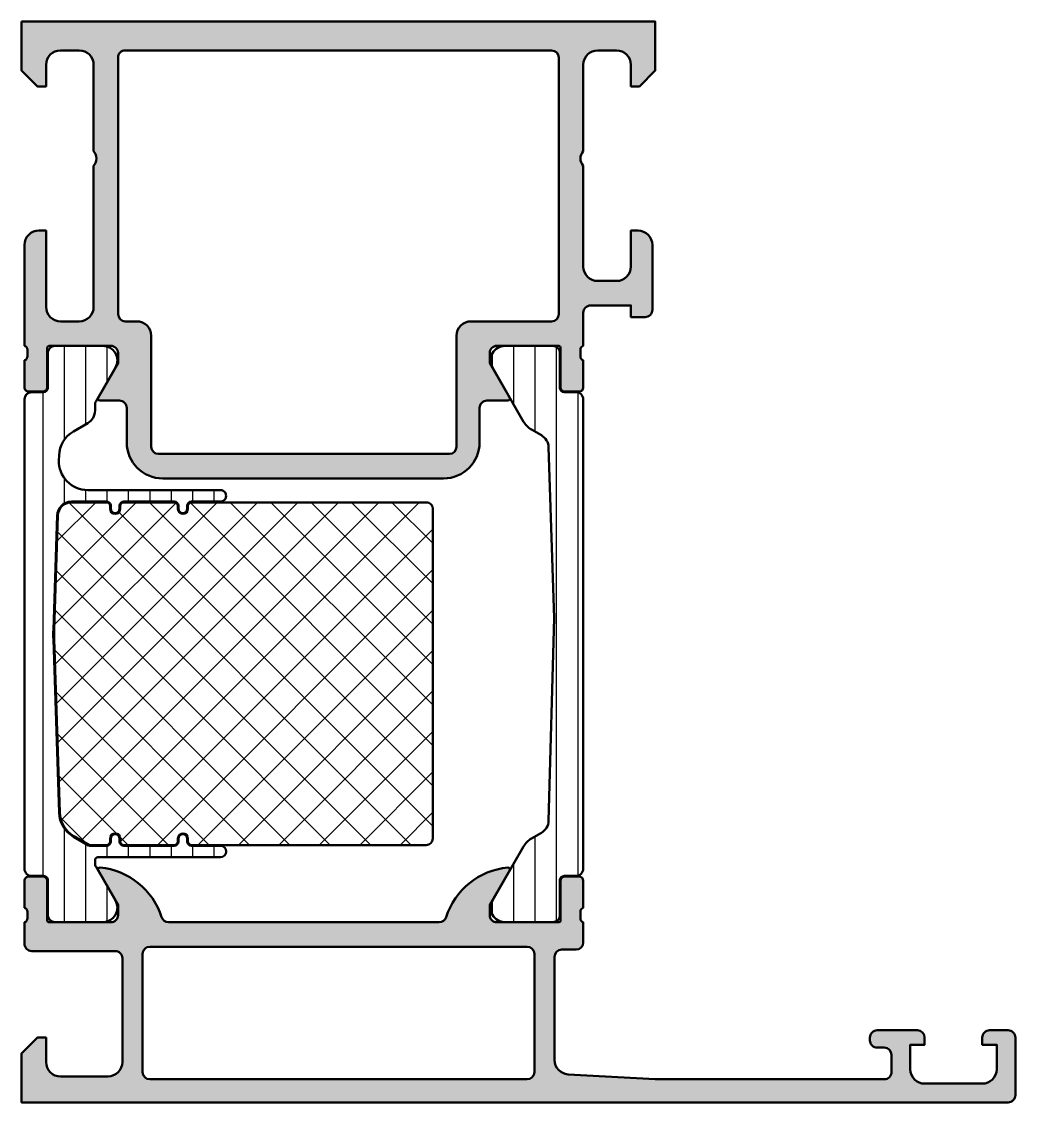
# Model space of a CAD drawing. Extents: x 0 to 69, y 0 to 75.
import ezdxf

# ---------------------------------------------------------------- set-up
doc = ezdxf.new("R2010")
doc.units = 0
for name, color, linetype, lineweight in [('0S-Alu contour', 7, 'Continuous', 50), ('0S-Alu hatch', 252, 'Continuous', 25), ('0S-Plastic contour', 254, 'Continuous', 50), ('0S-Plastic hatch', 253, 'Continuous', 25), ('0S-PT contour', 91, 'Continuous', 50), ('0S-PT hatch', 103, 'Continuous', 25)]:
    doc.layers.add(name, color=color, linetype=linetype, lineweight=lineweight)
pattern_1 = [(90, (0, 0), (-1.4859, 0), [])]

# ---------------------------------------------------------------- blocks, each defined once
blk = doc.blocks.new('398030__6B4D3C17_5633_4D54_8C48_3E983ECBC62B_')
at = {"layer": '0S-Alu hatch'}
h = blk.add_hatch(color=256, dxfattribs=at)
edge = h.paths.add_edge_path()
edge.add_line((4.6e-15, 75), (4.6e-15, 71.60000610351572))
edge.add_line((4.6e-15, 71.60000610351572), (1.099998474121325, 70.5))
edge.add_line((1.099998474121325, 70.5), (1.699996948242163, 70.5))
edge.add_line((1.699996948242163, 70.5), (1.699996948242192, 72.00000305175843))
edge.add_ellipse((2.700002467840648, 71.99999753215963), major_axis=(-1.000005519613688, 0), ratio=1, start_angle=270.0003162478854, end_angle=359.99968375205344, ccw=False)
edge.add_line((2.69999694824333, 73.00000305175809), (3.999992370595555, 73.00000305175809))
edge.add_ellipse((4.000007629511892, 72.00001068127884), major_axis=(-0.9999923705956661, 0), ratio=1, start_angle=179.9991257291162, end_angle=270.0008742781763, ccw=False)
edge.add_line((4.999999999991135, 71.99999542248979), (4.999992370605701, 66.00000012481507))
edge.add_ellipse((4.475044693125996, 65.50000769180214), major_axis=(-0.7249568933126609, 0), ratio=1, start_angle=136.3947622148864, end_angle=223.6052377850999, ccw=False)
edge.add_line((4.999992370605584, 65.00001525878906), (4.999992370605445, 55.20034974706379))
edge.add_ellipse((3.999998755333109, 55.20034336235575), major_axis=(-0.9999936152927189, 0), ratio=1, start_angle=90.00007131461541, end_angle=180.0003658188442, ccw=False)
edge.add_line((4.000000000000005, 54.20034974706381), (2.69999694823153, 54.20034974706377))
edge.add_ellipse((2.699989318789763, 55.20034211769864), major_axis=(-0.9999923706639822, 0), ratio=1, start_angle=-0.0008742696331864863, end_angle=90.0004371381483, ccw=False)
edge.add_line((1.699996948242192, 55.20035737646589), (1.699996948241737, 60.50001525878974))
edge.add_line((1.699996948241737, 60.50001525878974), (1.199996948231705, 60.5000152587894))
edge.add_arc((1.199974059185368, 59.50003814624524), 0.9999771128061182, 89.9986885242317, 180.0034971357495)
edge.add_line((0.1999969482419365, 59.49997711110902), (0.1999969482424194, 52.50034669530414))
edge.add_ellipse((0.1211605016993691, 52.23282610331103), major_axis=(-0.2788950563274364, 0), ratio=1, start_angle=178.8354106259032, end_angle=253.5801235805065, ccw=False)
edge.add_line((0.3999979482424198, 52.22715769531266), (0.3999979482424198, 51.77356369531266))
edge.add_ellipse((0.1211298525992534, 51.76790303583559), major_axis=(-0.278925541737148, 0), ratio=1, start_angle=106.42459455535439, end_angle=181.1628700728881, ccw=False)
edge.add_line((0.1999969482424203, 51.50035969531265), (0.1999969482424195, 49.62034869530413))
edge.add_arc((0.4999969482424204, 49.62034869530414), 0.3000000000000007, 180, 270.0000000000007)
edge.add_line((0.4999969482424241, 49.32034869530415), (1.479971267285201, 49.32034869530413))
edge.add_arc((1.479971267285198, 49.62034869530414), 0.300000000000008, 270.0000000000006, 360)
edge.add_line((1.779971267285206, 49.62034869530414), (1.779971267285206, 52.38034669530414))
edge.add_ellipse((1.899971267285214, 52.38034669530414), major_axis=(-0.1200000000000085, 0), ratio=1, start_angle=270.00000000000415, end_angle=360, ccw=False)
edge.add_line((1.899971267285206, 52.50034669530414), (6.199989318848088, 52.50034669530589))
edge.add_ellipse((6.19999963895866, 52.0003570154161), major_axis=(-0.4999896799963005, 0), ratio=1, start_angle=179.9988173780284, end_angle=270.0011826219691, ccw=False)
edge.add_line((6.699989318848455, 52.0003466953055), (6.699989318847547, 51.30034974706359))
edge.add_line((6.699989318847547, 51.30034974706359), (5.31174468994175, 48.89582399022835))
edge.add_arc((5.438705732802636, 48.83914027023616), 0.1390401039861407, 155.9408883989341, 266.6087467656735)
edge.add_line((5.430480957031257, 48.70034364354808), (6.799989318842795, 48.70034364354809))
edge.add_ellipse((6.79998931884794, 48.20034364354815), major_axis=(-0.4999999999999432, 0), ratio=1, start_angle=180, end_angle=270.00000000058947, ccw=False)
edge.add_line((7.299989318847883, 48.20034364354816), (7.299989318848024, 45.8000396728521))
edge.add_arc((9.799989318848464, 45.80003967285221), 2.500000000000436, 180, 269.9999999999946)
edge.add_line((9.799989318848228, 43.30003967285176), (29.29988079071019, 43.30003967285188))
edge.add_arc((29.29988079071011, 45.80003967285192), 2.500000000000049, 270.0000000000017, 360)
edge.add_line((31.79988079071016, 45.80003967285192), (31.79988079071018, 48.20034364354772))
edge.add_ellipse((32.29988079071057, 48.20034364354746), major_axis=(-0.5000000000003872, 0), ratio=1, start_angle=269.99999999939587, end_angle=360, ccw=False)
edge.add_line((32.29988079071584, 48.70034364354785), (33.76938915252721, 48.70034364354784))
edge.add_arc((33.76116437675602, 48.83914027023575), 0.1390401039859676, 273.3912532342497, 384.0591116010145)
edge.add_line((33.8881254196168, 48.89582399022775), (32.49988079071047, 51.30034974706359))
edge.add_line((32.49988079071047, 51.30034974706359), (32.49988079071046, 52.00034669530568))
edge.add_ellipse((32.99987047059993, 52.00035701541663), major_axis=(-0.4999896799959808, 0), ratio=1, start_angle=-90.00118262190853, end_angle=0.0011826222798845265, ccw=False)
edge.add_line((32.99988079070998, 52.5003466953061), (37.29989884227427, 52.50034669530601))
edge.add_ellipse((37.29989884227425, 52.38034669530627), major_axis=(-0.1199999999997345, 0), ratio=1, start_angle=180, end_angle=269.9999999999932, ccw=False)
edge.add_line((37.41989884227399, 52.38034669530628), (37.41989884227398, 49.62034869530628))
edge.add_arc((37.71989884227398, 49.62034869530628), 0.3000000000000078, 180, 270.0000000000013)
edge.add_line((37.71989884227399, 49.32034869530628), (38.69987316131677, 49.32034869530628))
edge.add_arc((38.69987316131677, 49.62034869530629), 0.3000000000000114, 269.9999999999986, 360)
edge.add_line((38.99987316131678, 49.62034869530629), (38.99987316131677, 51.50035969531479))
edge.add_ellipse((39.07874025695996, 51.76790303583775), major_axis=(-0.2789255417371639, 0), ratio=1, start_angle=-1.1628700728833792, end_angle=73.57540544464138, ccw=False)
edge.add_line((38.79987216131678, 51.77356369531479), (38.79987216131678, 52.22715769531478))
edge.add_ellipse((39.07870960785983, 52.23282610331316), major_axis=(-0.2788950563274379, 0), ratio=1, start_angle=-73.58012358050769, end_angle=1.1645893740982274, ccw=False)
edge.add_line((38.99987316131678, 52.50034669530627), (38.99987316131593, 54.79999514771051))
edge.add_ellipse((39.49987316131577, 54.79999514771046), major_axis=(-0.4999999999998437, 0), ratio=1, start_angle=269.9999999999984, end_angle=360, ccw=False)
edge.add_line((39.49987316131578, 55.29999514771031), (42.29986083507581, 55.29999514771045))
edge.add_line((42.29986083507581, 55.29999514771045), (42.2998608350755, 54.49999972534715))
edge.add_line((42.2998608350755, 54.49999972534715), (43.29986083507538, 54.50000735474157))
edge.add_arc((43.29989157569593, 54.99997661370993), 0.4999692599134082, 269.9964771677798, 360.0026485613531)
edge.add_line((43.79986083507516, 54.99999972534695), (43.79992187023209, 59.4999997253468))
edge.add_arc((42.79983439966271, 59.49991225477788), 1.000087474394602, 0.0050112559646679, 89.994988743919)
edge.add_line((42.79992187023164, 60.49999972534727), (42.29992187023152, 60.49999972534715))
edge.add_line((42.29992187023152, 60.49999972534715), (42.29992187023198, 57.99999972534784))
edge.add_ellipse((41.29983447275839, 58.00008712280997), major_axis=(-1.000087401292409, 0), ratio=1, start_angle=90.0050138983371, end_angle=179.9949929319336, ccw=False)
edge.add_line((41.29992198944103, 56.99999972534681), (39.99987316131548, 56.99999972534751))
edge.add_ellipse((39.99993195904444, 58.00005852307591), major_axis=(-1.000058799456884, 0), ratio=1, start_angle=0.0033686637580103707, end_angle=89.9966313363592, ccw=False)
edge.add_line((38.99987316131604, 57.99999972534489), (38.99987316131604, 64.99999972534715))
edge.add_ellipse((39.52471250163445, 65.49999972534715), major_axis=(-0.7248836686985451, 0), ratio=1, start_angle=-43.61157673631061, end_angle=43.611576736310724, ccw=False)
edge.add_line((38.99987316131604, 65.99999972534715), (38.99987316131615, 72.0004348392539))
edge.add_ellipse((39.99992797000436, 72.0003876603495), major_axis=(-1.000054809801068, 0), ratio=1, start_angle=270.00314013442045, end_angle=359.997296995918, ccw=False)
edge.add_line((39.99987316131591, 73.00044246864866), (41.29992198944157, 73.00044246864832))
edge.add_ellipse((41.29983554382544, 72.00035614156468), major_axis=(-1.000086330819735, 0), ratio=1, start_angle=180.0053828449331, end_angle=269.99504745858894, ccw=False)
edge.add_line((42.29992187023164, 72.00045009804239), (42.29992187023141, 70.49999257278989))
edge.add_line((42.29992187023141, 70.49999257278989), (42.89989745617035, 70.49999257278967))
edge.add_line((42.89989745617035, 70.49999257278967), (43.99987304687964, 71.59996792030906))
edge.add_line((43.99987304687964, 71.59996792030906), (43.99987304687978, 75))
edge.add_line((43.99987304687978, 75), (7.1e-15, 75))
edge = h.paths.add_edge_path()
edge.add_ellipse((7.199995422596207, 72.50000305175784), major_axis=(-0.5000000002329442, 0), ratio=1, start_angle=269.9982514721462, end_angle=360, ccw=False)
edge.add_line((7.200010681380267, 73.00000305175797), (36.79985790252727, 73.00000305175774))
edge.add_ellipse((36.79985516165937, 72.50000031089007), major_axis=(-0.5000027408751838, 0), ratio=1, start_angle=180.0003140784808, end_angle=269.99968592139606, ccw=False)
edge.add_line((37.29985790252705, 72.50000305175774), (37.29985790252705, 54.70034974706362))
edge.add_ellipse((36.79985790252676, 54.70034974706362), major_axis=(-0.5000000000002843, 0), ratio=1, start_angle=90.00000000003263, end_angle=180, ccw=False)
edge.add_line((36.79985790252704, 54.20034974706334), (31.19988536834763, 54.20034974706402))
edge.add_arc((31.19988332118362, 53.20035179422768), 0.9999979528384336, 89.99988270590256, 180.0001172937092)
edge.add_line((30.19988536834729, 53.20034974706391), (30.19986248016369, 45.4999969482426))
edge.add_ellipse((29.69985174798019, 45.50003819936836), major_axis=(-0.500010733885125, 0), ratio=1, start_angle=90.0021040366986, end_angle=179.99527307066, ccw=False)
edge.add_line((29.69987010955834, 45.00002746582038), (9.500000000000576, 45.00002746582025))
edge.add_ellipse((9.500018361578382, 45.50003819935961), major_axis=(-0.5000107338764851, 0), ratio=1, start_angle=0.004726929494381693, end_angle=89.99789596334102, ccw=False)
edge.add_line((9.000007629403518, 45.49999694823315), (8.999984741220604, 53.20034974706074))
edge.add_arc((7.999986788374886, 53.20035179421797), 0.9999979528478128, 359.9998827062908, 450.0001172940941)
edge.add_line((7.999984741210941, 54.20034974706368), (7.199995422362694, 54.20034974706368))
edge.add_ellipse((7.199995422363433, 54.7003497470634), major_axis=(-0.4999999999997158, 0), ratio=1, start_angle=0, end_angle=89.9999999999153, ccw=False)
edge.add_line((6.699995422363717, 54.70034974706369), (6.699995422363262, 72.50000305175784))
at = {"layer": '0S-Alu contour', "color": 7}
for points in [[(4.6e-15, 75), (4.6e-15, 71.60000610351572), (1.099998474121325, 70.5), (1.699996948242163, 70.5), (1.699996948242192, 72.00000305175843)], [(42.29992187023164, 72.00045009804239), (42.29992187023141, 70.49999257278989), (42.89989745617035, 70.49999257278967), (43.99987304687964, 71.59996792030906), (43.99987304687978, 75), (4.6e-15, 75)], [(2.69999694824333, 73.00000305175809), (3.999992370595555, 73.00000305175809)], [(7.200010681380267, 73.00000305175797), (36.79985790252727, 73.00000305175774)], [(39.99987316131591, 73.00044246864866), (41.29992198944157, 73.00044246864832)], [(6.699995422363717, 54.70034974706369), (6.699995422363262, 72.50000305175784)], [(37.29985790252705, 72.50000305175774), (37.29985790252705, 54.70034974706362)], [(38.99987316131604, 65.99999972534715), (38.99987316131615, 72.0004348392539)], [(4.999999999991135, 71.99999542248979), (4.999992370605701, 66.00000012481507)], [(4.999992370605584, 65.00001525878906), (4.999992370605445, 55.20034974706379)], [(38.99987316131604, 57.99999972534489), (38.99987316131604, 64.99999972534715)], [(1.699996948242192, 55.20035737646589), (1.699996948241737, 60.50001525878974), (1.199996948231705, 60.5000152587894)], [(42.79992187023164, 60.49999972534727), (42.29992187023152, 60.49999972534715), (42.29992187023198, 57.99999972534784)], [(0.1999969482419365, 59.49997711110902), (0.1999969482424194, 52.50034669530414)], [(43.79986083507516, 54.99999972534695), (43.79992187023209, 59.4999997253468)], [(41.29992198944103, 56.99999972534681), (39.99987316131548, 56.99999972534751)], [(38.99987316131678, 52.50034669530627), (38.99987316131593, 54.79999514771051)], [(39.49987316131578, 55.29999514771031), (42.29986083507581, 55.29999514771045), (42.2998608350755, 54.49999972534715), (43.29986083507538, 54.50000735474157)], [(4.000000000000005, 54.20034974706381), (2.69999694823153, 54.20034974706377)], [(7.999984741210941, 54.20034974706368), (7.199995422362694, 54.20034974706368)], [(36.79985790252704, 54.20034974706334), (31.19988536834763, 54.20034974706402)], [(1.899971267285206, 52.50034669530414), (6.199989318848088, 52.50034669530589)], [(9.000007629403518, 45.49999694823315), (8.999984741220604, 53.20034974706074)], [(30.19988536834729, 53.20034974706391), (30.19986248016369, 45.4999969482426)], [(32.99988079070998, 52.5003466953061), (37.29989884227427, 52.50034669530601)], [(0.3999979482424198, 52.22715769531266), (0.3999979482424198, 51.77356369531266)], [(1.779971267285206, 49.62034869530414), (1.779971267285206, 52.38034669530414)], [(6.699989318848455, 52.0003466953055), (6.699989318847547, 51.30034974706359), (5.31174468994175, 48.89582399022835)], [(33.8881254196168, 48.89582399022775), (32.49988079071047, 51.30034974706359), (32.49988079071046, 52.00034669530568)], [(37.41989884227399, 52.38034669530628), (37.41989884227398, 49.62034869530628)], [(38.79987216131678, 51.77356369531479), (38.79987216131678, 52.22715769531478)], [(0.1999969482424203, 51.50035969531265), (0.1999969482424195, 49.62034869530413)], [(38.99987316131678, 49.62034869530629), (38.99987316131677, 51.50035969531479)], [(0.4999969482424241, 49.32034869530415), (1.479971267285201, 49.32034869530413)], [(37.71989884227399, 49.32034869530628), (38.69987316131677, 49.32034869530628)], [(5.430480957031257, 48.70034364354808), (6.799989318842795, 48.70034364354809)], [(7.299989318847883, 48.20034364354816), (7.299989318848024, 45.8000396728521)], [(31.79988079071016, 45.80003967285192), (31.79988079071018, 48.20034364354772)], [(32.29988079071584, 48.70034364354785), (33.76938915252721, 48.70034364354784)], [(29.69987010955834, 45.00002746582038), (9.500000000000574, 45.00002746582025)], [(9.799989318848228, 43.30003967285176), (29.29988079071019, 43.30003967285188)]]:
    blk.add_lwpolyline(points, dxfattribs=at)
at = {"layer": '0S-Alu contour', "color": 7, "extrusion": (0, 0, -1)}
for centre, radius, start, end in [((-2.700002467840648, 71.99999753215963), 1.000005519613688, 0.0003162479465275, 89.9996837521146), ((-4.000007629511892, 72.00001068127884), 0.9999923705956661, 89.99912572182369, 180.0008742708838), ((-7.199995422596207, 72.50000305175784), 0.5000000002329442, 0, 90.00174852785379), ((-36.79985516165937, 72.50000031089007), 0.5000027408751838, 90.00031407860394, 179.9996859215192), ((-39.99992797000436, 72.0003876603495), 1.000054809801068, 0.0027030040819815, 89.99685986557954), ((-41.29983554382544, 72.00035614156468), 1.000086330819735, 90.00495254141109, 179.9946171550669), ((-4.475044693125996, 65.50000769180214), 0.7249568933126609, 136.3947622149001, 223.6052377851136), ((-39.52471250163445, 65.49999972534715), 0.7248836686985451, 316.3884232636893, 43.6115767363107), ((-39.99993195904444, 58.00005852307591), 1.000058799456884, 270.0033686636408, 359.996631336242), ((-41.29983447275839, 58.00008712280997), 1.000087401292409, 180.0050070680665, 269.9949861016629), ((-2.699989318789763, 55.20034211769864), 0.9999923706639824, 269.9995628618517, 0.0008742696332149), ((-3.999998755333109, 55.20034336235575), 0.9999936152927189, 179.9996341811558, 269.9999286853846), ((-39.49987316131577, 54.79999514771046), 0.4999999999998437, 0, 90.0000000000016), ((-7.199995422363433, 54.7003497470634), 0.4999999999997158, 270.0000000000847, 0), ((-36.79985790252676, 54.70034974706362), 0.5000000000002843, 180, 269.9999999999674), ((-0.1211605016993691, 52.23282610331103), 0.2788950563274364, 106.4198764194935, 181.1645893740969), ((-1.899971267285214, 52.38034669530414), 0.1200000000000085, 0, 89.99999999999586), ((-6.19999963895866, 52.0003570154161), 0.4999896799963005, 89.99881737803089, 180.0011826219717), ((-32.99987047059993, 52.00035701541663), 0.4999896799959808, 359.9988173777201, 90.00118262190857), ((-37.29989884227425, 52.38034669530627), 0.1199999999997345, 90.0000000000068, 180), ((-39.07870960785983, 52.23282610331316), 0.2788950563274379, 358.8354106259018, 73.58012358050784), ((-0.1211298525992534, 51.76790303583559), 0.278925541737148, 178.8371299271119, 253.5754054446456), ((-39.07874025695996, 51.76790303583775), 0.2789255417371639, 286.4245945553586, 1.162870072883403), ((-6.79998931884794, 48.20034364354815), 0.4999999999999432, 89.9999999994105, 180), ((-32.29988079071057, 48.20034364354746), 0.5000000000003872, 0, 90.00000000060415), ((-9.500018361578382, 45.50003819935961), 0.5000107338764851, 270.002104036659, 359.9952730705056), ((-29.69985174798019, 45.50003819936836), 0.500010733885125, 180.0047269293401, 269.9978959633014)]:
    blk.add_arc(centre, radius, start, end, dxfattribs=at)
at = {"layer": '0S-Alu contour', "color": 7}
for centre, radius, start, end in [((1.199974059185368, 59.50003814624524), 0.9999771128061182, 89.9986885242317, 180.0034971357495), ((42.79983439966271, 59.49991225477788), 1.000087474394602, 0.0050112559646679, 89.994988743919), ((43.29989157569593, 54.99997661370993), 0.4999692599134082, 269.9964771677798, 0.0026485613531484), ((7.999986788374886, 53.20035179421797), 0.9999979528478128, 359.9998827062908, 90.00011729409412), ((31.19988332118362, 53.20035179422768), 0.9999979528384336, 89.99988270590256, 180.0001172937092), ((0.4999969482424204, 49.62034869530414), 0.3000000000000007, 180, 270.0000000000007), ((1.479971267285198, 49.62034869530414), 0.300000000000008, 270.0000000000006, 0), ((37.71989884227398, 49.62034869530628), 0.3000000000000078, 180, 270.0000000000013), ((38.69987316131677, 49.62034869530629), 0.3000000000000114, 269.9999999999986, 0), ((5.438705732802636, 48.83914027023616), 0.1390401039861407, 155.9408883989341, 266.6087467656735), ((33.76116437675602, 48.83914027023575), 0.1390401039859676, 273.3912532342497, 24.05911160101454), ((9.799989318848464, 45.80003967285221), 2.500000000000436, 180, 269.9999999999946), ((29.29988079071011, 45.80003967285192), 2.500000000000049, 270.0000000000017, 0)]:
    blk.add_arc(centre, radius, start, end, dxfattribs=at)
blk = doc.blocks.new('284163__A749D68A_3461_4160_8690_780DCA92FED3___4C12CD5A_0539_429C_B3D2_B39C42A89268_')
at = {"layer": '0S-Plastic hatch'}
h = blk.add_hatch(dxfattribs=at)
h.set_pattern_fill('ANSI31', color=256, scale=0.4680000000000001, angle=45, style=0)
h.set_pattern_definition(pattern_1)
edge = h.paths.add_edge_path()
edge.add_line((0.2000122032186303, 48.79000503028585), (0.2000122032186585, 16.20999903028578))
edge.add_arc((0.7000122032186586, 16.20999903028578), 0.5000000000000001, 180, 270.000000000008)
edge.add_line((0.7000122032187287, 15.70999903028578), (1.520344876476201, 15.7099990302859))
edge.add_ellipse((1.520344876476202, 15.40999903028583), major_axis=(-0.3000000000000664, 0), ratio=1, start_angle=180, end_angle=270.0000000000001, ccw=False)
edge.add_line((1.820344876476269, 15.40999903028589), (1.820010247170102, 13.01000064734959))
edge.add_arc((2.320006224608789, 13.00999800772459), 0.4999959774456543, 179.9996975182267, 270.0003024811965)
edge.add_line((2.320008864233955, 12.5100020302859), (5.63517155105012, 12.5100020302859))
edge.add_arc((5.647048994129995, 13.50993149097083), 0.9999999999998763, 269.3194566383534, 389.9999965993499)
edge.add_line((6.513074427590596, 14.00993143956995), (5.166999486488306, 16.34140194792702))
edge.add_ellipse((5.600012203218687, 16.59140192222656), major_axis=(-0.4999999999999934, 0), ratio=1, start_angle=0, end_angle=29.999996599342182, ccw=False)
edge.add_line((5.100012203218694, 16.59140192222656), (5.100012203218664, 16.81001475936591))
edge.add_ellipse((5.300012203218638, 16.81001475936592), major_axis=(-0.1999999999999744, 0), ratio=1, start_angle=269.9999999999959, end_angle=360, ccw=False)
edge.add_line((5.300012203218653, 17.0100147593659), (13.80001220321868, 17.01001475936584))
edge.add_arc((13.80001220321869, 17.41001475936583), 0.3999999999999915, 269.999999999998, 449.9999999999979)
edge.add_line((13.80001220321871, 17.81001475936583), (11.80001220321877, 17.81001475936585))
edge.add_ellipse((11.80001220321878, 18.11001475936591), major_axis=(-0.300000000000054, 0), ratio=1, start_angle=0, end_angle=89.9999999999979, ccw=False)
edge.add_line((11.50001220321873, 18.11001475936591), (11.50001220321864, 18.31001475936594))
edge.add_arc((11.20001220321867, 18.31001475936594), 0.2999999999999687, 0, 180)
edge.add_line((10.9000122032187, 18.31001475936594), (10.90001220321879, 18.11001475936604))
edge.add_ellipse((10.60001220321862, 18.11001475936596), major_axis=(-0.3000000000001641, 0), ratio=1, start_angle=90.00000000001262, end_angle=180, ccw=False)
edge.add_line((10.60001220321869, 17.8100147593658), (7.100012203218691, 17.81001475936588))
edge.add_ellipse((7.100012203218705, 18.11001475936591), major_axis=(-0.3000000000000256, 0), ratio=1, start_angle=0, end_angle=89.99999999999733, ccw=False)
edge.add_line((6.800012203218679, 18.11001475936591), (6.800012203218567, 18.31001475936594))
edge.add_arc((6.500012203218584, 18.31001475936594), 0.2999999999999829, 0, 180)
edge.add_line((6.200012203218602, 18.31001475936594), (6.200012203218687, 18.11001475936598))
edge.add_ellipse((5.900012203218661, 18.11001475936594), major_axis=(-0.3000000000000256, 0), ratio=1, start_angle=90.00000000000801, end_angle=180, ccw=False)
edge.add_line((5.900012203218703, 17.81001475936591), (4.735910588018255, 17.81001475936594))
edge.add_ellipse((4.735910588018256, 18.01001475899737), major_axis=(-0.1999999996314337, 0), ratio=1, start_angle=59.999999999992326, end_angle=89.99999999999949, ccw=False)
edge.add_line((4.635910588202516, 17.83680967855969), (3.59910810491179, 18.43540774239108))
edge.add_ellipse((4.599107939482811, 20.16745863655292), major_axis=(-1.999999992277225, 0), ratio=1, start_angle=1.7229977105125158, end_angle=60.000005344612816, ccw=False)
edge.add_line((2.600012203218692, 20.10732373521003), (2.205392773254724, 32.13201712189487))
edge.add_ellipse((12.20001220319399, 32.46001475936657), major_axis=(-9.999999999975328, 0), ratio=1, start_angle=-1.8796251589938038, end_angle=1.8796251589981239, ccw=False)
edge.add_line((2.205392773254695, 32.78801239683753), (2.46316712457276, 40.72281452311319))
edge.add_ellipse((3.462629067569162, 40.69001475936598), major_axis=(-1.000000000000007, 0), ratio=1, start_angle=269.99999999999943, end_angle=358.12037484100466, ccw=False)
edge.add_line((3.462629067569172, 41.69001475936599), (5.900012203218712, 41.69001475936592))
edge.add_ellipse((5.900012203218719, 41.39001475936596), major_axis=(-0.2999999999999616, 0), ratio=1, start_angle=180, end_angle=270.00000000000136, ccw=False)
edge.add_line((6.200012203218683, 41.39001475936598), (6.200012203218659, 41.19001475936594))
edge.add_arc((6.500012203218642, 41.19001475936592), 0.2999999999999829, 180, 360)
edge.add_line((6.800012203218625, 41.19001475936591), (6.800012203218624, 41.3900147593659))
edge.add_ellipse((7.100012203218582, 41.39001475936591), major_axis=(-0.2999999999999581, 0), ratio=1, start_angle=270.0000000000005, end_angle=360, ccw=False)
edge.add_line((7.10001220321858, 41.69001475936588), (10.60001220321884, 41.69001475936592))
edge.add_ellipse((10.60001220321884, 41.39001475936599), major_axis=(-0.2999999999999332, 0), ratio=1, start_angle=180, end_angle=269.9999999999993, ccw=False)
edge.add_line((10.90001220321877, 41.39001475936602), (10.90001220321867, 41.1900147593659))
edge.add_arc((11.20001220321867, 41.19001475936592), 0.2999999999999989, 180, 360)
edge.add_line((11.50001220321867, 41.19001475936594), (11.50001220321873, 41.39001475936592))
edge.add_ellipse((11.80001220321869, 41.39001475936597), major_axis=(-0.2999999999999705, 0), ratio=1, start_angle=270.0000000000024, end_angle=360, ccw=False)
edge.add_line((11.80001220321868, 41.69001475936593), (13.80001220321868, 41.69001475936592))
edge.add_arc((13.80001220321868, 42.09001475936591), 0.3999999999999915, 270, 450.0000000000002)
edge.add_line((13.80001220321868, 42.4900147593659), (4.587873615518345, 42.49001475936584))
edge.add_ellipse((4.587873615518315, 44.49001475936586), major_axis=(-2.000000000000021, 0), ratio=1, start_angle=-1.8796251589948838, end_angle=90.0000000000008, ccw=False)
edge.add_line((2.588949729525503, 44.55561428686025), (2.600012203218636, 44.89270578352154))
edge.add_ellipse((4.599107947202092, 44.83257088194654), major_axis=(-2.000000000000051, 0), ratio=1, start_angle=299.9999946553889, end_angle=358.2770022894899, ccw=False)
edge.add_line((3.599108108769607, 46.56462178279651), (4.6000121224349, 47.1424938558624))
edge.add_arc((4.100012203218598, 48.00851930628737), 1.000000000000034, 299.9999946553925, 360)
edge.add_line((5.100012203218633, 48.00851930628739), (5.100012203218697, 48.40860213834524))
edge.add_ellipse((5.600012203218679, 48.40860213834517), major_axis=(-0.4999999999999823, 0), ratio=1, start_angle=330.00000340065606, end_angle=360, ccw=False)
edge.add_line((5.166999486488314, 48.65860211264471), (6.51307442759071, 50.9900726210018))
edge.add_arc((5.647048994130098, 51.49007256960096), 0.9999999999999021, 330.0000034006489, 450.6805433616455)
edge.add_line((5.63517155105024, 52.4900020302859), (2.320008864233835, 52.4900020302859))
edge.add_arc((2.320006224608675, 51.99000605284711), 0.499995977445768, 89.99969751880425, 180.0003024817733)
edge.add_line((1.820010247169875, 51.99000341322211), (1.820344876476155, 49.59000503028587))
edge.add_ellipse((1.520344876476135, 49.59000503028587), major_axis=(-0.3000000000000196, 0), ratio=1, start_angle=90.00000000001342, end_angle=180, ccw=False)
edge.add_line((1.520344876476205, 49.29000503028586), (0.700012203218626, 49.29000503028586))
edge.add_arc((0.7000122032186279, 48.79000503028585), 0.5, 90.00000000000021, 180)
at = {"layer": '0S-Plastic contour', "color": 7}
for points in [[(1.820010247169875, 51.99000341322211), (1.820344876476155, 49.59000503028587)], [(5.63517155105024, 52.4900020302859), (2.320008864233835, 52.4900020302859)], [(5.166999486488314, 48.65860211264471), (6.51307442759071, 50.9900726210018)], [(0.2000122032186303, 48.79000503028585), (0.2000122032186585, 16.20999903028578)], [(1.520344876476205, 49.29000503028586), (0.700012203218626, 49.29000503028586)], [(5.100012203218633, 48.00851930628739), (5.100012203218697, 48.40860213834524)], [(3.599108108769607, 46.56462178279651), (4.6000121224349, 47.1424938558624)], [(2.588949729525503, 44.55561428686025), (2.600012203218636, 44.89270578352154)], [(13.80001220321868, 42.4900147593659), (4.587873615518345, 42.49001475936584)], [(3.462629067569172, 41.69001475936599), (5.900012203218712, 41.69001475936592)], [(6.200012203218683, 41.39001475936598), (6.200012203218659, 41.19001475936594)], [(6.800012203218625, 41.19001475936591), (6.800012203218624, 41.3900147593659)], [(7.10001220321858, 41.69001475936588), (10.60001220321884, 41.69001475936592)], [(10.90001220321877, 41.39001475936602), (10.90001220321867, 41.1900147593659)], [(11.50001220321867, 41.19001475936594), (11.50001220321873, 41.39001475936592)], [(11.80001220321868, 41.69001475936593), (13.80001220321868, 41.69001475936592)], [(2.205392773254695, 32.78801239683753), (2.46316712457276, 40.72281452311319)], [(2.600012203218692, 20.10732373521003), (2.205392773254724, 32.13201712189487)], [(4.635910588202516, 17.83680967855969), (3.59910810491179, 18.43540774239108)], [(6.200012203218602, 18.31001475936594), (6.200012203218687, 18.11001475936598)], [(6.800012203218679, 18.11001475936591), (6.800012203218567, 18.31001475936594)], [(10.9000122032187, 18.31001475936594), (10.90001220321879, 18.11001475936604)], [(11.50001220321873, 18.11001475936591), (11.50001220321864, 18.31001475936594)], [(5.900012203218703, 17.81001475936591), (4.735910588018255, 17.81001475936594)], [(10.60001220321869, 17.8100147593658), (7.100012203218691, 17.81001475936588)], [(13.80001220321871, 17.81001475936583), (11.80001220321877, 17.81001475936585)], [(5.100012203218694, 16.59140192222656), (5.100012203218664, 16.81001475936591)], [(5.300012203218653, 17.0100147593659), (13.80001220321868, 17.01001475936584)], [(6.513074427590596, 14.00993143956995), (5.166999486488306, 16.34140194792702)], [(0.7000122032187287, 15.70999903028578), (1.520344876476201, 15.7099990302859)], [(1.820344876476269, 15.40999903028589), (1.820010247170102, 13.01000064734959)], [(2.320008864233955, 12.5100020302859), (5.63517155105012, 12.5100020302859)]]:
    blk.add_lwpolyline(points, dxfattribs=at)
for centre, radius, start, end in [((2.320006224608675, 51.99000605284711), 0.499995977445768, 89.99969751880425, 180.0003024817733), ((5.647048994130098, 51.49007256960096), 0.9999999999999021, 330.0000034006489, 90.68054336164558), ((0.7000122032186279, 48.79000503028585), 0.5, 90.00000000000021, 180), ((4.100012203218598, 48.00851930628737), 1.000000000000034, 299.9999946553925, 0), ((13.80001220321868, 42.09001475936591), 0.3999999999999915, 270, 90.00000000000026), ((6.500012203218642, 41.19001475936592), 0.2999999999999829, 180, 0), ((11.20001220321867, 41.19001475936592), 0.2999999999999989, 180, 0), ((6.500012203218584, 18.31001475936594), 0.2999999999999829, 0, 180), ((11.20001220321867, 18.31001475936594), 0.2999999999999687, 0, 180), ((13.80001220321869, 17.41001475936583), 0.3999999999999915, 269.999999999998, 89.99999999999797), ((0.7000122032186586, 16.20999903028578), 0.5000000000000001, 180, 270.000000000008), ((5.647048994129995, 13.50993149097083), 0.9999999999998763, 269.3194566383534, 29.9999965993499), ((2.320006224608789, 13.00999800772459), 0.4999959774456543, 179.9996975182267, 270.0003024811965)]:
    blk.add_arc(centre, radius, start, end, dxfattribs=at)
at = {"layer": '0S-Plastic contour', "color": 7, "extrusion": (0, 0, -1)}
for centre, radius, start, end in [((-1.520344876476135, 49.59000503028587), 0.3000000000000196, 180, 269.9999999999866), ((-5.600012203218679, 48.40860213834517), 0.4999999999999823, 0, 29.99999659934392), ((-4.599107947202092, 44.83257088194654), 2.000000000000051, 1.722997710510139, 60.00000534461111), ((-4.587873615518315, 44.49001475936586), 2.000000000000021, 269.9999999999992, 1.879625158994947), ((-3.462629067569162, 40.69001475936598), 1.000000000000007, 1.879625158995334, 90.00000000000055), ((-5.900012203218719, 41.39001475936596), 0.2999999999999616, 89.99999999999864, 180), ((-7.100012203218582, 41.39001475936591), 0.2999999999999581, 0, 89.99999999999947), ((-10.60001220321884, 41.39001475936599), 0.2999999999999332, 90.00000000000067, 180), ((-11.80001220321869, 41.39001475936597), 0.2999999999999705, 0, 89.99999999999763), ((-12.20001220319399, 32.46001475936657), 9.999999999975328, 358.1203748410019, 1.879625158993783), ((-4.599107939482811, 20.16745863655292), 1.999999992277225, 299.9999946553872, 358.2770022894875), ((-5.900012203218661, 18.11001475936594), 0.3000000000000256, 180, 269.999999999992), ((-7.100012203218705, 18.11001475936591), 0.3000000000000256, 270.0000000000027, 0), ((-10.60001220321862, 18.11001475936596), 0.3000000000001641, 180, 269.9999999999874), ((-11.80001220321878, 18.11001475936591), 0.300000000000054, 270.0000000000021, 0), ((-4.735910588018256, 18.01001475899737), 0.1999999996314337, 270.0000000000005, 300.0000000000077), ((-5.300012203218638, 16.81001475936592), 0.1999999999999744, 0, 90.00000000000406), ((-5.600012203218687, 16.59140192222656), 0.4999999999999934, 330.0000034006578, 0), ((-1.520344876476202, 15.40999903028583), 0.3000000000000664, 89.99999999999987, 180)]:
    blk.add_arc(centre, radius, start, end, dxfattribs=at)
blk = doc.blocks.new('284163__EF31C6FA_82D0_4F15_BEC5_37FD98ACBFBB___6AFF56A4_4CBA_4230_87DF_CF92BFA1684A_')
at = {"layer": '0S-Plastic hatch'}
h = blk.add_hatch(dxfattribs=at)
h.set_pattern_fill('ANSI31', color=256, scale=0.4680000000000001, angle=45, style=0)
h.set_pattern_definition(pattern_1)
edge = h.paths.add_edge_path()
edge.add_line((38.99000371935815, 48.79000039738632), (38.99000104138829, 16.20999707723514))
edge.add_ellipse((38.49000371935797, 16.20999439832588), major_axis=(-0.4999973220374942, 0), ratio=1, start_angle=89.99969301797529, end_angle=180.000306982385, ccw=False)
edge.add_line((38.49000104044878, 15.70999707629556), (37.67966970711566, 15.70999707629568))
edge.add_arc((37.67966970711567, 15.4099970762956), 0.3000000000000753, 90.00000000000136, 180)
edge.add_line((37.37966970711559, 15.4099970762956), (37.38000433642176, 13.00999869335937))
edge.add_ellipse((36.88000835898306, 13.0099960537344), major_axis=(-0.4999959774456685, 0), ratio=1, start_angle=89.99969751880508, end_angle=180.0003024817733, ccw=False)
edge.add_line((36.8800057193579, 12.5100000762957), (33.56484303254174, 12.51000007629569))
edge.add_ellipse((33.55296558946189, 13.50992953698061), major_axis=(-0.9999999999998795, 0), ratio=1, start_angle=-29.999996599349117, end_angle=90.68054336164488, ccw=False)
edge.add_line((32.68694015600128, 14.00992948557973), (34.85390368452229, 17.76322092958725))
edge.add_ellipse((36.15294183471185, 17.013221006689), major_axis=(-1.499999999998432, 0), ratio=1, start_angle=299.9950461054329, end_angle=330.0000034006391, ccw=False)
edge.add_line((35.40305415465106, 18.3123239538369), (36.09105524027145, 18.70946225539195))
edge.add_arc((35.59113012023009, 19.57553088682445), 0.9999999999998793, 299.9950461054579, 358.0947021428518)
edge.add_line((36.59057726620395, 19.54228329436307), (36.9720192727814, 33.60000007535555))
edge.add_line((36.9720192727814, 33.60000007535555), (36.59057726620395, 45.45771685822806))
edge.add_arc((35.59113012022971, 45.42446926576648), 1.000000000000269, 1.905297857159096, 60.00495389455298)
edge.add_line((36.09105524027111, 46.29053789719942), (35.40305415465107, 46.68767619875443))
edge.add_ellipse((36.15294183471269, 47.98677914590308), major_axis=(-1.499999999999505, 0), ratio=1, start_angle=29.99999659935088, end_angle=60.00495389455409, ccw=False)
edge.add_line((34.85390368452207, 47.23677922300452), (32.68694015600115, 50.99007066701158))
edge.add_ellipse((33.55296558946177, 51.49007061561074), major_axis=(-0.9999999999999097, 0), ratio=1, start_angle=-90.68054336164528, end_angle=29.99999659935088, ccw=False)
edge.add_line((33.56484303254163, 52.49000007629569), (36.88000571935802, 52.49000007629568))
edge.add_ellipse((36.88000835898316, 51.99000409885687), major_axis=(-0.4999959774457751, 0), ratio=1, start_angle=179.9996975194317, end_angle=270.0003024811932, ccw=False)
edge.add_line((37.38000433642196, 51.99000145923719), (37.3796697071157, 49.59000307629565))
edge.add_arc((37.67966970711567, 49.59000307629562), 0.2999999999999829, 180, 269.9999999999986)
edge.add_line((37.67966970711566, 49.29000307629563), (38.4900010404489, 49.29000307629563))
edge.add_ellipse((38.49000371937245, 48.79000307630993), major_axis=(-0.4999999999928805, 0), ratio=1, start_angle=179.9996930188024, end_angle=270.0003069820262, ccw=False)
at = {"layer": '0S-Plastic contour', "color": 7}
for points in [[(33.56484303254163, 52.49000007629569), (36.88000571935802, 52.49000007629568)], [(37.38000433642196, 51.99000145923719), (37.3796697071157, 49.59000307629565)], [(34.85390368452207, 47.23677922300452), (32.68694015600115, 50.99007066701158)], [(37.67966970711566, 49.29000307629563), (38.4900010404489, 49.29000307629563)], [(38.99000371935815, 48.79000039738632), (38.99000104138829, 16.20999707723514)], [(36.09105524027111, 46.29053789719942), (35.40305415465107, 46.68767619875443)], [(36.59057726620395, 19.54228329436307), (36.9720192727814, 33.60000007535555), (36.59057726620395, 45.45771685822806)], [(35.40305415465106, 18.3123239538369), (36.09105524027145, 18.70946225539195)], [(32.68694015600128, 14.00992948557973), (34.85390368452229, 17.76322092958725)], [(37.37966970711559, 15.4099970762956), (37.38000433642176, 13.00999869335937)], [(38.49000104044878, 15.70999707629556), (37.67966970711566, 15.70999707629568)], [(36.8800057193579, 12.5100000762957), (33.56484303254174, 12.51000007629569)]]:
    blk.add_lwpolyline(points, dxfattribs=at)
at = {"layer": '0S-Plastic contour', "color": 7, "extrusion": (0, 0, -1)}
for centre, radius, start, end in [((-33.55296558946177, 51.49007061561074), 0.9999999999999097, 330.0000034006491, 90.68054336164532), ((-36.88000835898316, 51.99000409885687), 0.4999959774457751, 89.9996975188068, 180.0003024805684), ((-38.49000371937245, 48.79000307630993), 0.4999999999928805, 89.99969301797383, 180.0003069811977), ((-36.15294183471269, 47.98677914590308), 1.499999999999505, 299.9950461054459, 330.0000034006491), ((-36.15294183471185, 17.013221006689), 1.499999999998432, 29.99999659936088, 60.00495389456713), ((-38.49000371935797, 16.20999439832588), 0.4999973220374942, 179.999693017615, 270.0003069820247), ((-33.55296558946189, 13.50992953698061), 0.9999999999998795, 269.3194566383551, 29.9999965993491), ((-36.88000835898306, 13.0099960537344), 0.4999959774456685, 179.9996975182267, 270.0003024811949)]:
    blk.add_arc(centre, radius, start, end, dxfattribs=at)
at = {"layer": '0S-Plastic contour', "color": 7}
for centre, radius, start, end in [((37.67966970711567, 49.59000307629562), 0.2999999999999829, 180, 269.9999999999986), ((35.59113012022971, 45.42446926576648), 1.000000000000269, 1.905297857159096, 60.00495389455298), ((35.59113012023009, 19.57553088682445), 0.9999999999998793, 299.9950461054579, 358.0947021428518), ((37.67966970711567, 15.4099970762956), 0.3000000000000753, 90.00000000000136, 180)]:
    blk.add_arc(centre, radius, start, end, dxfattribs=at)
blk = doc.blocks.new('381850__FA59375C_6966_4446_8B5F_A06F4E2C8006_')
at = {"layer": '0S-PT hatch'}
h = blk.add_hatch(dxfattribs=at)
h.set_pattern_fill('ANSI37', color=256, scale=0.625, angle=90, style=0)
h.set_pattern_definition([(135, (0, 0), (-1.403165018917055, -1.403165018917055), []), (225, (0, 0), (1.403165018917055, -1.403165018917055), [])])
edge = h.paths.add_edge_path()
edge.add_line((28.55001220321864, 41.19001475936589), (28.55001220321867, 18.31001475936591))
edge.add_ellipse((28.10001220321869, 18.31001475936589), major_axis=(-0.4499999999999745, 0), ratio=1, start_angle=90.00000000000051, end_angle=180, ccw=False)
edge.add_line((28.1000122032187, 17.86001475936591), (11.80001220321865, 17.86001475936586))
edge.add_ellipse((11.80001220321868, 18.11001475936586), major_axis=(-0.2500000000000071, 0), ratio=1, start_angle=0, end_angle=89.99999999999471, ccw=False)
edge.add_line((11.55001220321867, 18.11001475936586), (11.55001220321864, 18.31001475936591))
edge.add_arc((11.20001220321861, 18.3100147593659), 0.3500000000000263, 0, 180)
edge.add_line((10.85001220321859, 18.3100147593659), (10.8500122032187, 18.1100147593659))
edge.add_ellipse((10.60001220321863, 18.11001475936593), major_axis=(-0.250000000000071, 0), ratio=1, start_angle=89.99999999999432, end_angle=180, ccw=False)
edge.add_line((10.6000122032186, 17.86001475936586), (7.10001220321864, 17.86001475936586))
edge.add_ellipse((7.100012203218663, 18.11001475936589), major_axis=(-0.2500000000000391, 0), ratio=1, start_angle=0, end_angle=89.99999999999471, ccw=False)
edge.add_line((6.850012203218624, 18.11001475936589), (6.850012203218653, 18.31001475936591))
edge.add_arc((6.500012203218627, 18.3100147593659), 0.3500000000000254, 0, 180)
edge.add_line((6.150012203218602, 18.3100147593659), (6.150012203218715, 18.1100147593659))
edge.add_ellipse((5.900012203218668, 18.11001475936596), major_axis=(-0.2500000000000471, 0), ratio=1, start_angle=89.99999999998857, end_angle=180, ccw=False)
edge.add_line((5.900012203218619, 17.86001475936591), (4.735910588018342, 17.86001475936591))
edge.add_ellipse((4.735910590351134, 18.01001476770321), major_axis=(-0.1500000083372975, 0), ratio=1, start_angle=59.99999910894479, end_angle=89.99999910893928, ccw=False)
edge.add_line((4.660910584162241, 17.88011095108162), (3.624108100872487, 18.47870901491235))
edge.add_ellipse((4.599107939482808, 20.16745863655284), major_axis=(-1.949999992277185, 0), ratio=1, start_angle=1.7210023746736738, end_angle=60.00000534460838, ccw=False)
edge.add_line((2.649987556146701, 20.10889498618213), (2.255365870404574, 32.13365711008171))
edge.add_ellipse((12.20026412448138, 32.46001480099967), major_axis=(-9.950251787083644, 0), ratio=1, start_angle=-1.8796724993542853, end_angle=1.8795778186369034, ccw=False)
edge.add_line((2.255366409721059, 32.78638892576464), (2.513140221722492, 40.72117453492576))
edge.add_ellipse((3.462629067569126, 40.6900147593659), major_axis=(-0.9500000000000595, 0), ratio=1, start_angle=269.99999999999864, end_angle=358.12037484100387, ccw=False)
edge.add_line((3.462629067569149, 41.64001475936596), (5.90001220321865, 41.64001475936593))
edge.add_ellipse((5.900012203218659, 41.39001475936592), major_axis=(-0.25, 0), ratio=1, start_angle=180, end_angle=270.00000000000205, ccw=False)
edge.add_line((6.150012203218659, 41.39001475936594), (6.150012203218659, 41.19001475936591))
edge.add_arc((6.500012203218641, 41.19001475936591), 0.3499999999999828, 180, 360)
edge.add_line((6.850012203218624, 41.19001475936592), (6.850012203218624, 41.3900147593659))
edge.add_ellipse((7.100012203218601, 41.39001475936591), major_axis=(-0.2499999999999769, 0), ratio=1, start_angle=269.9999999999986, end_angle=360, ccw=False)
edge.add_line((7.100012203218607, 41.64001475936589), (10.60001220321872, 41.64001475936591))
edge.add_ellipse((10.60001220321874, 41.39001475936594), major_axis=(-0.2499999999999645, 0), ratio=1, start_angle=180, end_angle=270.0000000000045, ccw=False)
edge.add_line((10.8500122032187, 41.39001475936596), (10.85001220321867, 41.19001475936592))
edge.add_arc((11.20001220321866, 41.19001475936591), 0.3499999999999837, 180, 360)
edge.add_line((11.55001220321864, 41.1900147593659), (11.55001220321867, 41.39001475936596))
edge.add_ellipse((11.80001220321861, 41.39001475936597), major_axis=(-0.2499999999999396, 0), ratio=1, start_angle=270.00000000000284, end_angle=360, ccw=False)
edge.add_line((11.8000122032186, 41.64001475936591), (28.10001220321861, 41.64001475936593))
edge.add_ellipse((28.10001220321862, 41.1900147593659), major_axis=(-0.4500000000000242, 0), ratio=1, start_angle=180, end_angle=270.00000000000045, ccw=False)
at = {"layer": '0S-PT contour', "color": 7}
for points in [[(3.462629067569149, 41.64001475936596), (5.90001220321865, 41.64001475936593)], [(6.150012203218659, 41.39001475936594), (6.150012203218659, 41.19001475936591)], [(6.850012203218624, 41.19001475936592), (6.850012203218624, 41.3900147593659)], [(7.100012203218607, 41.64001475936589), (10.60001220321872, 41.64001475936591)], [(10.8500122032187, 41.39001475936596), (10.85001220321867, 41.19001475936592)], [(11.55001220321864, 41.1900147593659), (11.55001220321867, 41.39001475936596)], [(11.8000122032186, 41.64001475936591), (28.10001220321861, 41.64001475936593)], [(2.255366409721059, 32.78638892576464), (2.513140221722492, 40.72117453492576)], [(28.55001220321864, 41.19001475936589), (28.55001220321867, 18.31001475936591)], [(2.649987556146701, 20.10889498618213), (2.255365870404574, 32.13365711008171)], [(4.660910584162241, 17.88011095108162), (3.624108100872487, 18.47870901491235)], [(6.150012203218602, 18.3100147593659), (6.150012203218715, 18.1100147593659)], [(6.850012203218624, 18.11001475936589), (6.850012203218653, 18.31001475936591)], [(10.85001220321859, 18.3100147593659), (10.8500122032187, 18.1100147593659)], [(11.55001220321867, 18.11001475936586), (11.55001220321864, 18.31001475936591)], [(5.900012203218619, 17.86001475936591), (4.735910588018342, 17.86001475936591)], [(10.6000122032186, 17.86001475936586), (7.10001220321864, 17.86001475936586)], [(28.1000122032187, 17.86001475936591), (11.80001220321865, 17.86001475936586)]]:
    blk.add_lwpolyline(points, dxfattribs=at)
at = {"layer": '0S-PT contour', "color": 7, "extrusion": (0, 0, -1)}
for centre, radius, start, end in [((-3.462629067569126, 40.6900147593659), 0.9500000000000596, 1.87962515899611, 90.00000000000138), ((-5.900012203218659, 41.39001475936592), 0.25, 89.99999999999797, 180), ((-7.100012203218601, 41.39001475936591), 0.2499999999999769, 0, 90.00000000000142), ((-10.60001220321874, 41.39001475936594), 0.2499999999999645, 89.99999999999552, 180), ((-11.80001220321861, 41.39001475936597), 0.2499999999999396, 0, 89.99999999999714), ((-28.10001220321862, 41.1900147593659), 0.4500000000000242, 89.99999999999955, 180), ((-12.20026412448138, 32.46001480099967), 9.950251787083644, 358.1204221813631, 1.879672499354347), ((-4.599107939482808, 20.16745863655284), 1.949999992277185, 299.9999946553916, 358.2789976253263), ((-5.900012203218668, 18.11001475936596), 0.2500000000000471, 180, 270.0000000000114), ((-7.100012203218663, 18.11001475936589), 0.2500000000000391, 270.0000000000053, 0), ((-10.60001220321863, 18.11001475936593), 0.250000000000071, 180, 270.0000000000057), ((-11.80001220321868, 18.11001475936586), 0.2500000000000071, 270.0000000000053, 0), ((-28.10001220321869, 18.31001475936589), 0.4499999999999745, 180, 269.9999999999995), ((-4.735910590351134, 18.01001476770321), 0.1500000083372975, 270.0000008910607, 300.0000008910552)]:
    blk.add_arc(centre, radius, start, end, dxfattribs=at)
at = {"layer": '0S-PT contour', "color": 7}
for centre, radius, start, end in [((6.500012203218641, 41.19001475936591), 0.3499999999999828, 180, 0), ((11.20001220321866, 41.19001475936591), 0.3499999999999837, 180, 0), ((6.500012203218627, 18.3100147593659), 0.3500000000000254, 0, 180), ((11.20001220321861, 18.3100147593659), 0.3500000000000263, 0, 180)]:
    blk.add_arc(centre, radius, start, end, dxfattribs=at)
blk = doc.blocks.new('345060__A949F7E5_E34A_4433_82A6_1A448D5A2D86_')
at = {"layer": '0S-Alu hatch'}
h = blk.add_hatch(color=256, dxfattribs=at)
edge = h.paths.add_edge_path()
edge.add_line((0.7000122032186474, 10.50000007629569), (6.499999996187403, 10.50000007629569))
edge.add_ellipse((6.500003635544038, 10.00000371565233), major_axis=(-0.4999963606566086, 0), ratio=1, start_angle=179.9995829571355, end_angle=270.00041704258615, ccw=False)
edge.add_line((6.9999999961874, 10.00000007629568), (6.9999999961874, 2.800003128053507))
edge.add_ellipse((5.999980085835259, 2.800022919193989), major_axis=(-1.000019910547982, 0), ratio=1, start_angle=90.00114075643307, end_angle=179.9988660732029, ccw=False)
edge.add_line((5.999999996187397, 1.800003008844214), (2.700012203218649, 1.800003008844213))
edge.add_ellipse((2.699981218687415, 2.799972024316681), major_axis=(-0.9999690159525039, 0), ratio=1, start_angle=-0.0017821679763869724, end_angle=90.00177533787729, ccw=False)
edge.add_line((1.700012203218647, 2.800003128053504), (1.700012203218648, 4.500000076295691))
edge.add_line((1.700012203218648, 4.500000076295691), (1.100006099703021, 4.500000076295691))
edge.add_line((1.100006099703021, 4.500000076295691), (0, 3.400001602174597))
edge.add_line((0, 3.400001602174597), (0, 0))
edge.add_line((0, 0), (68.49999475097867, 0))
edge.add_arc((68.49999839414345, 0.4999963568351063), 0.499996356848379, 269.9995825210269, 360.0004159770605)
edge.add_line((68.99999475097864, 0.4999999868887405), (68.99999475097864, 4.500000076295683))
edge.add_arc((68.49999839033528, 4.500003715652336), 0.4999963606566104, 359.9995829571354, 450.0004170425812)
edge.add_line((68.49999475097869, 5.000000076295702), (67.19997644043178, 5.000000076295691))
edge.add_arc((67.19995618549508, 4.500050846642928), 0.4999492300630667, 89.99767871952236, 180.0058184440998)
edge.add_line((66.7000069580099, 4.500000076295707), (66.7000069580099, 4.000000076295692))
edge.add_line((66.7000069580099, 4.000000076295692), (67.70000695800991, 4.000000076295692))
edge.add_line((67.70000695800991, 4.000000076295692), (67.7000069580099, 2.300003128053478))
edge.add_ellipse((66.6999637326864, 2.300046234162573), major_axis=(-1.000043226252522, 0), ratio=1, start_angle=90.00247652155508, end_angle=179.9975303089387, ccw=False)
edge.add_line((66.7000069580099, 1.300003008844223), (62.69998025512905, 1.300003008844214))
edge.add_ellipse((62.69996356972968, 2.299955806847219), major_axis=(-0.9999527981422126, 0), ratio=1, start_angle=-0.0027114333473718943, end_angle=90.00095604809093, ccw=False)
edge.add_line((61.70001077270717, 2.300003128053514), (61.70001077270717, 4.000000076295692))
edge.add_line((61.70001077270717, 4.000000076295692), (62.70001077270717, 4.000000076295692))
edge.add_line((62.70001077270717, 4.000000076295692), (62.70001077270718, 4.500000076295684))
edge.add_arc((62.19996203693318, 4.499951340521693), 0.5000487381489455, 0.0055841639549441, 89.99441583599162)
edge.add_line((62.20001077270718, 5.000000076295695), (59.3999924621603, 5.000000076295692))
edge.add_arc((59.3999786621756, 4.500013876280368), 0.499986200205769, 89.99841859459319, 180.0015814054484)
edge.add_line((58.89999246216028, 4.500000076295683), (58.89999246216029, 4.300003128053489))
edge.add_arc((59.3999795805841, 4.299990246477313), 0.4999871185897497, 179.9985238419079, 270.0014761579285)
edge.add_line((59.39999246216029, 3.800003128053503), (59.89999246216029, 3.800003128053504))
edge.add_ellipse((59.89998972129269, 3.300000387185894), major_axis=(-0.5000027408751221, 0), ratio=1, start_angle=180.0003140784808, end_angle=269.99968592142943, ccw=False)
edge.add_line((60.3999924621603, 3.300003128053504), (60.3999924621603, 2.099998550416785))
edge.add_ellipse((59.89999610150555, 2.099994791863127), major_axis=(-0.499996360668875, 0), ratio=1, start_angle=89.99958295871829, end_angle=180.0004307015151, ccw=False)
edge.add_line((59.89999246216029, 1.599998431207495), (43.99999856567591, 1.599998431207495))
edge.add_line((43.99999856567591, 1.599998431207495), (37.94296502685757, 1.946113543512183))
edge.add_ellipse((37.99999317156701, 2.944476890856525), major_axis=(-0.9999907912623992, 0), ratio=1, start_angle=-0.0006709873298973434, end_angle=86.73072417526862, ccw=False)
edge.add_line((37.00000238037319, 2.944488601686328), (37.00000238037317, 10.09999855041677))
edge.add_ellipse((37.50000238037318, 10.09999855041677), major_axis=(-0.5000000000000142, 0), ratio=1, start_angle=270, end_angle=360, ccw=False)
edge.add_line((37.50000238037318, 10.59999855041678), (38.50000238037318, 10.59999855041678))
edge.add_arc((38.50000238037317, 11.0999985504168), 0.5000000000000231, 270.0000000000008, 360)
edge.add_line((39.0000023803732, 11.09999855041681), (39.00000238037321, 12.50000007629568))
edge.add_ellipse((39.07883882691625, 12.7675206682888), major_axis=(-0.2788950563274256, 0), ratio=1, start_angle=-1.164589374096181, end_angle=73.58012358050883, ccw=False)
edge.add_line((38.80000138037321, 12.77318907628717), (38.80000138037321, 13.22678307628717))
edge.add_ellipse((39.07886947601637, 13.23244373576424), major_axis=(-0.2789255417371436, 0), ratio=1, start_angle=-73.57540544464308, end_angle=1.1628700728883814, ccw=False)
edge.add_line((39.00000238037319, 13.49998707628717), (39.00000238037319, 15.37999807629568))
edge.add_arc((38.70000238037319, 15.37999807629567), 0.3000000000000043, 0, 90)
edge.add_line((38.70000238037319, 15.67999807629568), (37.7200280613304, 15.67999807629568))
edge.add_arc((37.7200280613304, 15.37999807629568), 0.2999999999999954, 90, 180)
edge.add_line((37.42002806133041, 15.37999807629568), (37.42002806133041, 12.62000007629568))
edge.add_ellipse((37.3000280613304, 12.62000007629568), major_axis=(-0.1200000000000116, 0), ratio=1, start_angle=90.00000000000341, end_angle=180, ccw=False)
edge.add_line((37.30002806133041, 12.50000007629568), (33.00015496826383, 12.49987037658866))
edge.add_ellipse((33.00014208601016, 12.99985749419664), major_axis=(-0.4999871177739342, 0), ratio=1, start_angle=-0.0006019649143240713, end_angle=90.00147623556649, ccw=False)
edge.add_line((32.50015496826382, 12.99986274719411), (32.50015496826382, 13.69986732483086))
edge.add_line((32.50015496826382, 13.69986732483086), (33.88839959717006, 16.10438545227226))
edge.add_arc((33.76454956760431, 16.16228914999649), 0.1367174752311362, 334.9424651420085, 455.5867900401307)
edge.add_arc((34.23800685220824, 11.3221078398204), 5.000000000000034, 95.58679004012677, 162.2389628556709)
edge.add_ellipse((29.00015287327423, 12.99987056422969), major_axis=(-0.5000001876410703, 0), ratio=1, start_angle=90.00002150206137, end_angle=162.2389628556703, ccw=False)
edge.add_line((29.00015306091518, 12.49987037658865), (10.19986009216518, 12.49987037658866))
edge.add_ellipse((10.19985013003327, 12.9998604144567), major_axis=(-0.4999900379672823, 0), ratio=1, start_angle=17.744937973398294, end_angle=90.00114159897288, ccw=False)
edge.add_arc((4.961534600945421, 11.32357260042923), 5.000000000000049, 17.74493797339748, 84.3682748665721)
edge.add_arc((5.438560756069508, 16.16107941189622), 0.1390303329827748, 84.3682748665724, 204.065530886647)
edge.add_line((5.311614986421769, 16.10438545227225), (6.699859615328024, 13.69986732483084))
edge.add_line((6.699859615328024, 13.69986732483084), (6.699859615328021, 12.99986274719412))
edge.add_ellipse((6.199872497581681, 12.99985749419663), major_axis=(-0.4999871177739345, 0), ratio=1, start_angle=89.99852376443482, end_angle=180.0006019649143, ccw=False)
edge.add_line((6.199859615328021, 12.49987037658866), (1.899985091749957, 12.50000007629569))
edge.add_ellipse((1.899985091749951, 12.62000007629568), major_axis=(-0.1199999999999886, 0), ratio=1, start_angle=0, end_angle=90.00000000000279, ccw=False)
edge.add_line((1.779985091749963, 12.62000007629568), (1.779985091749963, 15.37999807629568))
edge.add_arc((1.479985091749957, 15.37999807629567), 0.3000000000000063, 0, 90.0000000000006)
edge.add_line((1.479985091749954, 15.67999807629568), (0.5000107727071729, 15.67999807629568))
edge.add_arc((0.5000107727071713, 15.37999807629568), 0.2999999999999989, 89.99999999999969, 180)
edge.add_line((0.2000107727071724, 15.37999807629568), (0.2000107727071736, 13.49998707628716))
edge.add_ellipse((0.1211436770640068, 13.23244373576422), major_axis=(-0.2789255417371489, 0), ratio=1, start_angle=178.8371299271139, end_angle=253.5754054446454, ccw=False)
edge.add_line((0.4000117727071741, 13.22678307628716), (0.400011772707174, 12.77318907628716))
edge.add_ellipse((0.1211763205549938, 12.7675207088322), major_axis=(-0.2788930615245118, 0), ratio=1, start_angle=106.41987641949211, end_angle=181.1645893740963, ccw=False)
edge.add_line((0.2000122032186479, 12.5000020302859), (0.2000122032186481, 11.00000007629569))
edge.add_arc((0.6999984032339494, 10.99998627631099), 0.499986200205746, 179.9984185945515, 270.0015814054074)
edge = h.paths.add_edge_path()
edge.add_ellipse((8.900012489320941, 10.29999549865897), major_axis=(-0.5, 0), ratio=1, start_angle=270, end_angle=360, ccw=False)
edge.add_line((8.900012489320941, 10.79999549865897), (35.10000848388882, 10.79999549865897))
edge.add_ellipse((35.10000848388882, 10.29999549865897), major_axis=(-0.5, 0), ratio=1, start_angle=180, end_angle=270, ccw=False)
edge.add_line((35.60000848388881, 10.29999549865897), (35.60000848388881, 2.100006060602021))
edge.add_ellipse((35.10000848388882, 2.100006060602024), major_axis=(-0.4999999999999974, 0), ratio=1, start_angle=90, end_angle=180, ccw=False)
edge.add_line((35.10000848388882, 1.600006060602026), (8.900012489320943, 1.600006060602026))
edge.add_ellipse((8.900012489320941, 2.100006060602026), major_axis=(-0.5, 0), ratio=1, start_angle=0, end_angle=90, ccw=False)
edge.add_line((8.400012489320941, 2.100006060602026), (8.400012489320941, 10.29999549865897))
at = {"layer": '0S-Alu contour', "color": 7}
for points in [[(5.311614986421769, 16.10438545227225), (6.699859615328024, 13.69986732483084), (6.699859615328021, 12.99986274719412)], [(32.50015496826382, 12.99986274719411), (32.50015496826382, 13.69986732483086), (33.88839959717006, 16.10438545227226)], [(0.2000107727071724, 15.37999807629568), (0.2000107727071736, 13.49998707628716)], [(1.479985091749954, 15.67999807629568), (0.5000107727071729, 15.67999807629568)], [(1.779985091749963, 12.62000007629568), (1.779985091749963, 15.37999807629568)], [(37.42002806133041, 15.37999807629568), (37.42002806133041, 12.62000007629568)], [(38.70000238037319, 15.67999807629568), (37.7200280613304, 15.67999807629568)], [(39.00000238037319, 13.49998707628717), (39.00000238037319, 15.37999807629568)], [(0.4000117727071741, 13.22678307628716), (0.400011772707174, 12.77318907628716)], [(38.80000138037321, 12.77318907628717), (38.80000138037321, 13.22678307628717)], [(0.2000122032186479, 12.5000020302859), (0.2000122032186481, 11.00000007629569)], [(6.199859615328021, 12.49987037658866), (1.899985091749957, 12.50000007629569)], [(29.00015306091518, 12.49987037658865), (10.19986009216518, 12.49987037658866)], [(37.30002806133041, 12.50000007629568), (33.00015496826383, 12.49987037658866)], [(39.0000023803732, 11.09999855041681), (39.00000238037321, 12.50000007629568)], [(8.900012489320941, 10.79999549865897), (35.10000848388882, 10.79999549865897)], [(37.50000238037318, 10.59999855041678), (38.50000238037318, 10.59999855041678)], [(0.7000122032186474, 10.50000007629569), (6.499999996187403, 10.50000007629569)], [(6.9999999961874, 10.00000007629568), (6.9999999961874, 2.800003128053507)], [(8.400012489320941, 2.100006060602026), (8.400012489320941, 10.29999549865897)], [(35.60000848388881, 10.29999549865897), (35.60000848388881, 2.100006060602022)], [(37.00000238037319, 2.944488601686328), (37.00000238037317, 10.09999855041677)], [(62.20001077270718, 5.000000076295695), (59.3999924621603, 5.000000076295692)], [(68.49999475097869, 5.000000076295702), (67.19997644043178, 5.000000076295691)], [(1.700012203218647, 2.800003128053504), (1.700012203218648, 4.500000076295691), (1.100006099703021, 4.500000076295691), (0, 3.400001602174597), (0, 0), (68.49999475097867, 0)], [(58.89999246216028, 4.500000076295683), (58.89999246216029, 4.300003128053489)], [(59.39999246216029, 3.800003128053503), (59.89999246216029, 3.800003128053504)], [(61.70001077270717, 2.300003128053514), (61.70001077270717, 4.000000076295692), (62.70001077270717, 4.000000076295692), (62.70001077270718, 4.500000076295684)], [(66.7000069580099, 4.500000076295707), (66.7000069580099, 4.000000076295692), (67.70000695800991, 4.000000076295692), (67.7000069580099, 2.300003128053478)], [(68.99999475097864, 0.4999999868887405), (68.99999475097864, 4.500000076295683)], [(60.3999924621603, 3.300003128053504), (60.3999924621603, 2.099998550416785)], [(5.999999996187397, 1.800003008844214), (2.700012203218649, 1.800003008844213)], [(35.10000848388882, 1.600006060602026), (8.900012489320941, 1.600006060602026)], [(59.89999246216029, 1.599998431207495), (43.99999856567591, 1.599998431207495), (37.94296502685757, 1.946113543512183)], [(66.7000069580099, 1.300003008844223), (62.69998025512905, 1.300003008844214)]]:
    blk.add_lwpolyline(points, dxfattribs=at)
for centre, radius, start, end in [((5.438560756069508, 16.16107941189622), 0.1390303329827748, 84.3682748665724, 204.065530886647), ((4.961534600945421, 11.32357260042923), 5.000000000000049, 17.74493797339748, 84.3682748665721), ((34.23800685220824, 11.3221078398204), 5.000000000000034, 95.58679004012677, 162.2389628556709), ((33.76454956760431, 16.16228914999649), 0.1367174752311362, 334.9424651420085, 95.58679004013072), ((0.5000107727071713, 15.37999807629568), 0.2999999999999989, 89.99999999999969, 180), ((1.479985091749957, 15.37999807629567), 0.3000000000000063, 0, 90.0000000000006), ((37.7200280613304, 15.37999807629568), 0.2999999999999954, 90, 180), ((38.70000238037319, 15.37999807629567), 0.3000000000000043, 0, 90), ((0.6999984032339494, 10.99998627631099), 0.499986200205746, 179.9984185945515, 270.0015814054074), ((38.50000238037317, 11.0999985504168), 0.5000000000000231, 270.0000000000008, 0), ((59.3999786621756, 4.500013876280368), 0.499986200205769, 89.99841859459319, 180.0015814054484), ((62.19996203693318, 4.499951340521693), 0.5000487381489455, 0.0055841639549441, 89.99441583599162), ((67.19995618549508, 4.500050846642928), 0.4999492300630667, 89.99767871952236, 180.0058184440998), ((68.49999839033528, 4.500003715652336), 0.4999963606566104, 359.9995829571354, 90.00041704258128), ((59.3999795805841, 4.299990246477313), 0.4999871185897497, 179.9985238419079, 270.0014761579285), ((68.49999839414345, 0.4999963568351063), 0.499996356848379, 269.9995825210269, 0.0004159770605283)]:
    blk.add_arc(centre, radius, start, end, dxfattribs=at)
at = {"layer": '0S-Alu contour', "color": 7, "extrusion": (0, 0, -1)}
for centre, radius, start, end in [((-0.1211436770640068, 13.23244373576422), 0.2789255417371489, 106.4245945553546, 181.1628700728862), ((-0.1211763205549938, 12.7675207088322), 0.2788930615245118, 178.8354106259037, 253.5801235805079), ((-6.199872497581681, 12.99985749419663), 0.4999871177739345, 179.9993980350857, 270.0014762355652), ((-10.19985013003327, 12.9998604144567), 0.4999900379672823, 269.9988584010271, 342.2550620266017), ((-29.00015287327423, 12.99987056422969), 0.5000001876410703, 197.7610371443297, 269.9999784979386), ((-33.00014208601016, 12.99985749419664), 0.4999871177739343, 269.9985237644335, 0.0006019649143335), ((-39.07883882691625, 12.7675206682888), 0.2788950563274256, 286.4198764194912, 1.164589374096298), ((-39.07886947601637, 13.23244373576424), 0.2789255417371436, 358.8371299271116, 73.57540544464322), ((-1.899985091749951, 12.62000007629568), 0.1199999999999886, 269.9999999999972, 0), ((-37.3000280613304, 12.62000007629568), 0.1200000000000116, 180, 269.9999999999966), ((-8.900012489320941, 10.29999549865897), 0.5, 0, 90), ((-35.10000848388882, 10.29999549865897), 0.5, 90, 180), ((-37.50000238037318, 10.09999855041677), 0.5000000000000142, 0, 90), ((-6.500003635544038, 10.00000371565233), 0.4999963606566086, 89.99958295741384, 180.0004170428646), ((-59.89998972129269, 3.300000387185894), 0.5000027408751221, 90.00031407857054, 179.9996859215192), ((-2.699981218687415, 2.799972024316681), 0.9999690159525039, 269.9982246621227, 0.0017821679763647), ((-5.999980085835259, 2.800022919193989), 1.000019910547982, 180.0011339267972, 269.9988592435669), ((-37.99999317156701, 2.944476890856525), 0.9999907912623992, 273.2692758247314, 0.0006709873299503), ((-62.69996356972968, 2.299955806847219), 0.9999527981422128, 269.9990439519091, 0.0027114333473759), ((-66.6999637326864, 2.300046234162573), 1.000043226252522, 180.0024696910613, 269.9975234784449), ((-8.900012489320941, 2.100006060602026), 0.5, 270, 0), ((-35.10000848388882, 2.100006060602024), 0.4999999999999974, 180, 270), ((-59.89999610150555, 2.099994791863127), 0.499996360668875, 179.9995692984849, 270.0004170412817)]:
    blk.add_arc(centre, radius, start, end, dxfattribs=at)
blk = doc.blocks.new('381850__328BA5A5_6B6F_4DEC_9ACF_D81429BAEF20_')
at = {"layer": '0S-Alu contour', "color": 7}
for name in ['398030__6B4D3C17_5633_4D54_8C48_3E983ECBC62B_', '345060__A949F7E5_E34A_4433_82A6_1A448D5A2D86_']:
    blk.add_blockref(name, (0, 0), dxfattribs=at)
at = {"layer": '0S-Plastic contour', "color": 7}
for name in ['284163__A749D68A_3461_4160_8690_780DCA92FED3___4C12CD5A_0539_429C_B3D2_B39C42A89268_', '284163__EF31C6FA_82D0_4F15_BEC5_37FD98ACBFBB___6AFF56A4_4CBA_4230_87DF_CF92BFA1684A_']:
    blk.add_blockref(name, (0, 0), dxfattribs=at)
at = {"layer": '0S-PT contour', "color": 7}
blk.add_blockref('381850__FA59375C_6966_4446_8B5F_A06F4E2C8006_', (0, 0), dxfattribs=at)

msp = doc.modelspace()

# ---------------------------------------------------------------- block references
at = {"layer": '0S-Alu contour', "color": 7}
msp.add_blockref('381850__328BA5A5_6B6F_4DEC_9ACF_D81429BAEF20_', (0, 0), dxfattribs=at)

doc.saveas('drawing.dxf')
